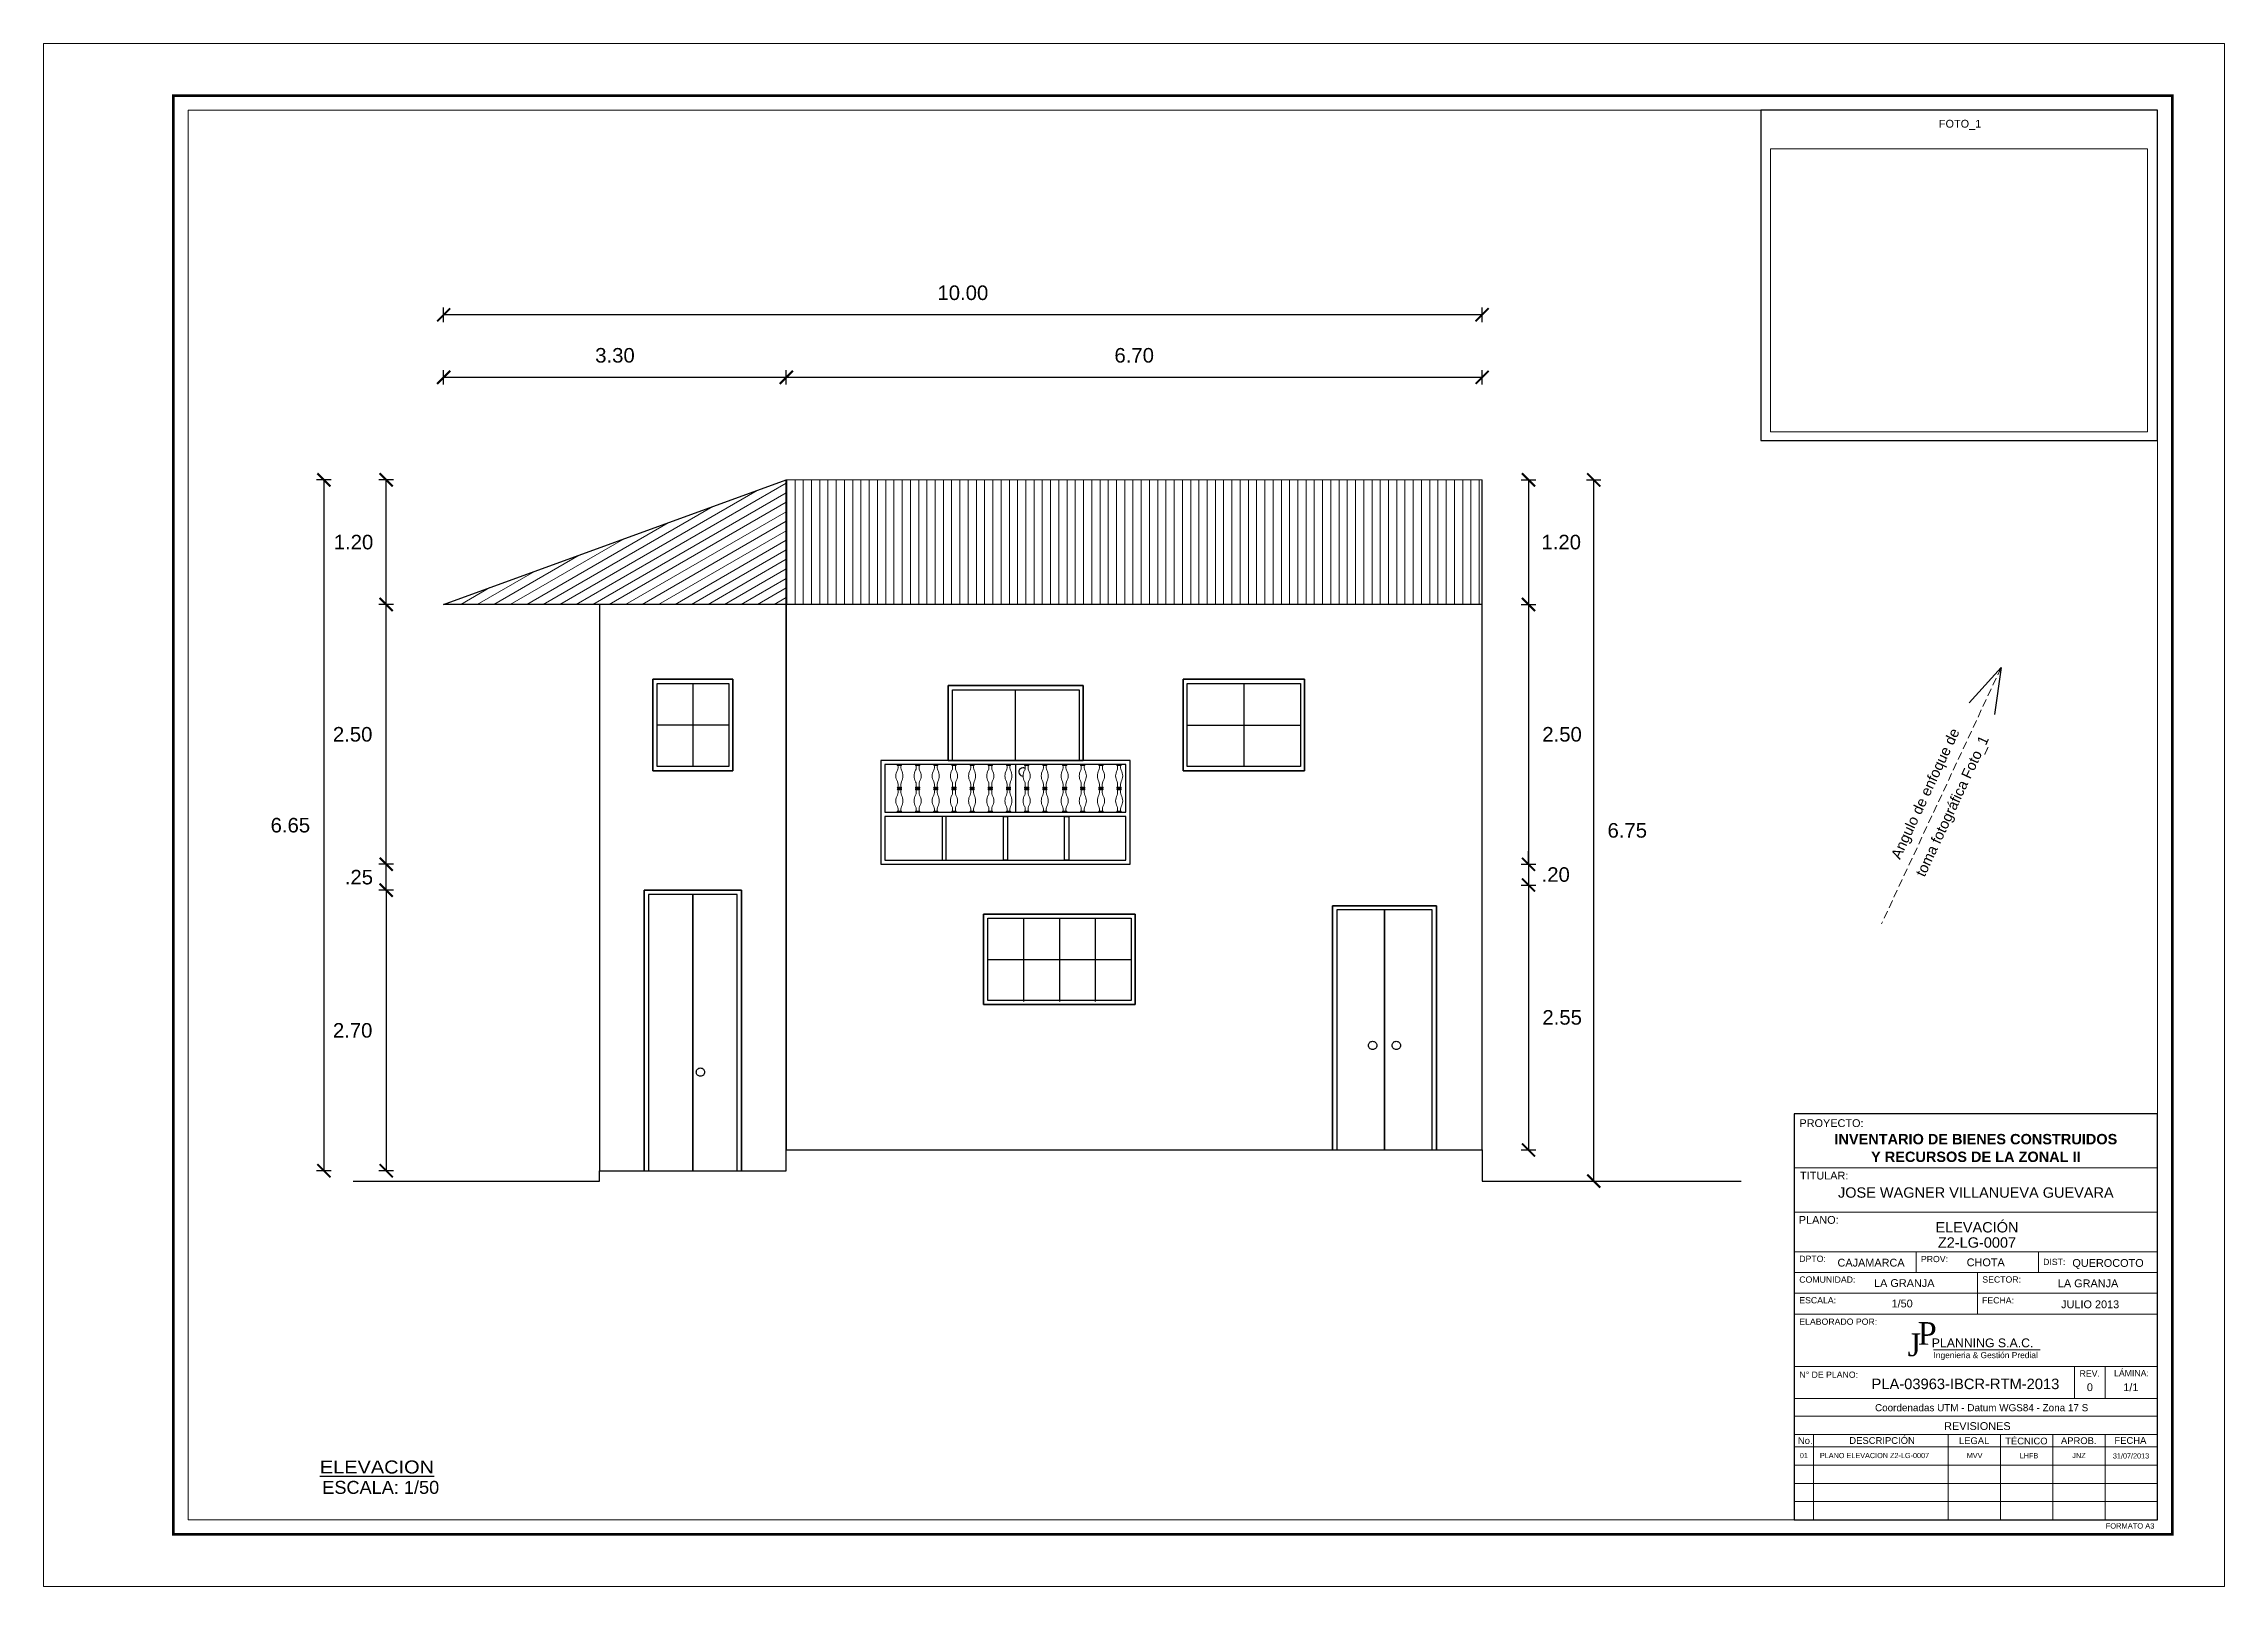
# Paper-space layout 'A3' of a CAD drawing. Header units: millimetres. Extents: x 0 to 420, y 0 to 297.
# The model-space entities are those that its viewports show. They can reach past a viewport. Long polylines and large blocks are cut down to what shows.
import ezdxf
from ezdxf.enums import TextEntityAlignment as Align

# ---------------------------------------------------------------- set-up
doc = ezdxf.new("R2010")
doc.units = ezdxf.units.MM
doc.set_wipeout_variables(frame=1)
doc.header["$PDMODE"] = 34
doc.linetypes.add('HIDDEN', pattern=[0.375, 0.25, -0.125])
for name, color, linetype in [('$TABLA_PP', 7, 'Continuous'), ('A-COTAS', 1, 'Continuous'), ('A-MURO ALTO', 5, 'Continuous'), ('A-PUERTAS', 1, 'Continuous'), ('A-VENTANA', 3, 'Continuous'), ('G-SUBTITULOS', 3, 'Continuous'), ('TITULOS', 5, 'Continuous')]:
    doc.layers.add(name, color=color, linetype=linetype)
for name, color, linetype, lineweight in [('DATOS_TECNICOS', 7, 'Continuous', 0), ('G-Membrete', 7, 'Continuous', 0), ('MEMBRETE', 7, 'Continuous', 0), ('TECHO', 8, 'Continuous', 0)]:
    doc.layers.add(name, color=color, linetype=linetype, lineweight=lineweight)
doc.styles.add('ARIAL', font='arial.ttf')
doc.styles.add('COTA50', font='swisse.ttf', dxfattribs={"width": 1.1})
doc.styles.add('NUM-ARIAL', font='arial.ttf')
doc.styles.add('ROMANS', font='arial.ttf')
doc.styles.get("Standard").update_dxf_attribs({"font": 'arial.ttf'})
doc.styles.add('style1', font='arial.ttf')
doc.styles.add('TITULO-ARIAL', font='', dxfattribs={"width": 1.1, "oblique": 15})
doc.styles.get('TITULO-ARIAL').set_extended_font_data('Arial', bold=True)
doc.dimstyles.new('100E', dxfattribs={"dimscale": 0.07, "dimtxt": 3, "dimasz": 2, "dimexe": 1.25, "dimexo": 2, "dimtad": 2, "dimtih": 1, "dimtoh": 1, "dimzin": 4, "dimdsep": 46, "dimtxsty": 'style1', "dimblk": 'ARCHTICK', "dimcen": 2, "dimclre": 5, "dimclrt": 7, "dimadec": 0, "dimazin": 0, "dimtfac": 1, "dimtmove": 0, "dimatfit": 3, "dimfxl": 1, "dimlwd": -1, "dimlwe": 25, "dimarcsym": 0})
picture_1 = doc.add_image_def('image1.jpg', size_in_pixel=(1024, 768))

psp = doc.layouts.new('A3')

# ---------------------------------------------------------------- texts
at = {"layer": 'G-SUBTITULOS', "color": 7, "style": 'ARIAL'}
psp.add_text('FOTO_1', height=1.5, dxfattribs=at).set_placement((365.02, 281.58), align=Align.MIDDLE_LEFT)
at = {"layer": 'G-SUBTITULOS', "color": 7, "lineweight": 0, "style": 'ROMANS'}
for s, p in [('Angulo de enfoque de', (357.51, 139.81)), ('toma fotográfica Foto_1', (362.25, 136.43))]:
    psp.add_text(s, height=2, rotation=65.0192, dxfattribs=at).set_placement(p)
at = {"layer": 'TITULOS', "color": 7, "lineweight": 0, "style": 'ARIAL'}
psp.add_text('ESCALA: 1/50', height=2.5, dxfattribs=at).set_placement((53.67, 17.81))
at = {"layer": 'TITULOS', "color": 7, "insert": (53.2, 24.23), "char_height": 2.5, "width": 83.8134, "attachment_point": 1, "style": 'COTA50'}
psp.add_mtext('{\\LELEVACION}', dxfattribs=at)

msp = doc.modelspace()

# ---------------------------------------------------------------- blocks, each defined once
blk = doc.blocks.new('A3')
at = {"layer": 'Defpoints', "color": 1, "lineweight": 0}
blk.add_lwpolyline([(0, 297), (420, 297), (420, 0), (0, 0)], close=True, dxfattribs=at)
at = {"layer": 'G-Membrete', "linetype": 'Continuous', "lineweight": 0, "const_width": 0.5}
blk.add_lwpolyline([(25, 287), (410, 287), (410, 10), (25, 10)], close=True, dxfattribs=at)
at = {"layer": 'G-Membrete'}
blk.add_lwpolyline([(27.82, 284.18), (407.13, 284.18), (407.13, 12.82), (27.82, 12.82)], close=True, dxfattribs=at)
blk = doc.blocks.new('_ArchTick')
at = {"color": 0, "linetype": 'ByBlock', "const_width": 0.15}
blk.add_lwpolyline([(-0.5, -0.5), (0.5, 0.5)], dxfattribs=at)
blk = doc.blocks.new('*D15')
at = {"layer": 'A-COTAS', "lineweight": 25, "transparency": 16777216}
for p, q in [((-93.243, 38.836), (-93.383, 38.836)), ((-93.243, 36.136), (-93.383, 36.136))]:
    blk.add_line(p, q, dxfattribs=at)
at = {"layer": 'A-COTAS', "color": 0, "transparency": 16777216}
blk.add_line((-93.313, 38.836), (-93.313, 36.136), dxfattribs=at)
at = {"layer": 'Defpoints', "color": 0, "transparency": 16777216}
for p in [(-92.76, 38.836), (-93.313, 36.136), (-92.76, 36.136)]:
    blk.add_point(p, dxfattribs=at)
at = {"layer": 'A-COTAS', "color": 0, "transparency": 16777216, "xscale": 0.126, "yscale": 0.126, "zscale": 0.126}
for p, rotation in [((-93.313, 38.836), 90), ((-93.313, 36.136), 270)]:
    blk.add_blockref('_ArchTick', p, dxfattribs=dict(at, rotation=rotation))
at = {"layer": 'A-COTAS', "color": 7, "transparency": 16777216, "insert": (-93.636, 37.486), "char_height": 0.14, "attachment_point": 5, "style": 'style1'}
blk.add_mtext('2.70', dxfattribs=at)
blk = doc.blocks.new('*D11')
at = {"layer": 'A-COTAS', "lineweight": 25, "transparency": 16777216}
for p, q in [((-93.243, 39.086), (-93.383, 39.086)), ((-93.243, 38.836), (-93.383, 38.836))]:
    blk.add_line(p, q, dxfattribs=at)
at = {"layer": 'A-COTAS', "color": 0, "transparency": 16777216}
for p, q in [((-93.313, 39.086), (-93.313, 39.212)), ((-93.313, 38.836), (-93.313, 39.086)), ((-93.313, 38.836), (-93.313, 38.71))]:
    blk.add_line(p, q, dxfattribs=at)
at = {"layer": 'Defpoints', "color": 0, "transparency": 16777216}
for p in [(-93.313, 39.086), (-92.76, 39.086), (-92.76, 38.836)]:
    blk.add_point(p, dxfattribs=at)
at = {"layer": 'A-COTAS', "color": 0, "transparency": 16777216, "xscale": 0.126, "yscale": 0.126, "zscale": 0.126}
for p, rotation in [((-93.313, 39.086), 270), ((-93.313, 38.836), 90)]:
    blk.add_blockref('_ArchTick', p, dxfattribs=dict(at, rotation=rotation))
at = {"layer": 'A-COTAS', "color": 7, "transparency": 16777216, "insert": (-93.576, 38.961), "char_height": 0.14, "attachment_point": 5, "style": 'style1'}
blk.add_mtext('.25', dxfattribs=at)
blk = doc.blocks.new('*D12')
at = {"layer": 'A-COTAS', "lineweight": 25, "transparency": 16777216}
for p, q in [((-93.243, 41.586), (-93.383, 41.586)), ((-93.243, 39.086), (-93.383, 39.086))]:
    blk.add_line(p, q, dxfattribs=at)
at = {"layer": 'A-COTAS', "color": 0, "transparency": 16777216}
blk.add_line((-93.313, 39.086), (-93.313, 41.586), dxfattribs=at)
at = {"layer": 'Defpoints', "color": 0, "transparency": 16777216}
for p in [(-93.313, 41.586), (-92.76, 41.586), (-92.76, 39.086)]:
    blk.add_point(p, dxfattribs=at)
at = {"layer": 'A-COTAS', "color": 0, "transparency": 16777216, "xscale": 0.126, "yscale": 0.126, "zscale": 0.126}
for p, rotation in [((-93.313, 41.586), 90), ((-93.313, 39.086), 270)]:
    blk.add_blockref('_ArchTick', p, dxfattribs=dict(at, rotation=rotation))
at = {"layer": 'A-COTAS', "color": 7, "transparency": 16777216, "insert": (-93.636, 40.336), "char_height": 0.14, "attachment_point": 5, "style": 'style1'}
blk.add_mtext('2.50', dxfattribs=at)
blk = doc.blocks.new('*D13')
at = {"layer": 'A-COTAS', "lineweight": 25, "transparency": 16777216}
for p, q in [((-93.243, 42.786), (-93.383, 42.786)), ((-93.243, 41.586), (-93.383, 41.586))]:
    blk.add_line(p, q, dxfattribs=at)
at = {"layer": 'A-COTAS', "color": 0, "transparency": 16777216}
blk.add_line((-93.313, 41.586), (-93.313, 42.786), dxfattribs=at)
at = {"layer": 'Defpoints', "color": 0, "transparency": 16777216}
for p in [(-93.313, 42.786), (-92.755, 42.786), (-92.755, 41.586)]:
    blk.add_point(p, dxfattribs=at)
at = {"layer": 'A-COTAS', "color": 0, "transparency": 16777216, "xscale": 0.126, "yscale": 0.126, "zscale": 0.126}
for p, rotation in [((-93.313, 42.786), 90), ((-93.313, 41.586), 270)]:
    blk.add_blockref('_ArchTick', p, dxfattribs=dict(at, rotation=rotation))
at = {"layer": 'A-COTAS', "color": 7, "transparency": 16777216, "insert": (-93.628, 42.186), "char_height": 0.14, "attachment_point": 5, "style": 'style1'}
blk.add_mtext('1.20', dxfattribs=at)
blk = doc.blocks.new('*D14')
at = {"layer": 'A-COTAS', "lineweight": 25, "transparency": 16777216}
for p, q in [((-81.755, 42.786), (-81.615, 42.786)), ((-81.755, 36.036), (-81.615, 36.036))]:
    blk.add_line(p, q, dxfattribs=at)
at = {"layer": 'A-COTAS', "color": 0, "transparency": 16777216}
blk.add_line((-81.685, 36.036), (-81.685, 42.786), dxfattribs=at)
at = {"layer": 'Defpoints', "color": 0, "transparency": 16777216}
for p in [(-82.435, 42.786), (-81.685, 42.786), (-82.435, 36.036)]:
    blk.add_point(p, dxfattribs=at)
at = {"layer": 'A-COTAS', "color": 0, "transparency": 16777216, "xscale": 0.126, "yscale": 0.126, "zscale": 0.126}
for p, rotation in [((-81.685, 42.786), 90), ((-81.685, 36.036), 270)]:
    blk.add_blockref('_ArchTick', p, dxfattribs=dict(at, rotation=rotation))
at = {"layer": 'A-COTAS', "color": 7, "transparency": 16777216, "insert": (-81.362, 39.411), "char_height": 0.14, "attachment_point": 5, "style": 'style1'}
blk.add_mtext('6.75', dxfattribs=at)
blk = doc.blocks.new('*D16')
at = {"layer": 'A-COTAS', "lineweight": 25, "transparency": 16777216}
for p, q in [((-93.843, 42.786), (-93.983, 42.786)), ((-93.843, 36.136), (-93.983, 36.136))]:
    blk.add_line(p, q, dxfattribs=at)
at = {"layer": 'A-COTAS', "color": 0, "transparency": 16777216}
blk.add_line((-93.913, 42.786), (-93.913, 36.136), dxfattribs=at)
at = {"layer": 'Defpoints', "color": 0, "transparency": 16777216}
for p in [(-93.4, 42.786), (-93.913, 36.136), (-93.4, 36.136)]:
    blk.add_point(p, dxfattribs=at)
at = {"layer": 'A-COTAS', "color": 0, "transparency": 16777216, "xscale": 0.126, "yscale": 0.126, "zscale": 0.126}
for p, rotation in [((-93.913, 42.786), 90), ((-93.913, 36.136), 270)]:
    blk.add_blockref('_ArchTick', p, dxfattribs=dict(at, rotation=rotation))
at = {"layer": 'A-COTAS', "color": 7, "transparency": 16777216, "insert": (-94.236, 39.461), "char_height": 0.14, "attachment_point": 5, "style": 'style1'}
blk.add_mtext('6.65', dxfattribs=at)
blk = doc.blocks.new('*D17')
at = {"layer": 'A-COTAS', "lineweight": 25, "transparency": 16777216}
for p, q in [((-89.46, 43.703), (-89.46, 43.843)), ((-82.76, 43.703), (-82.76, 43.843))]:
    blk.add_line(p, q, dxfattribs=at)
at = {"layer": 'A-COTAS', "color": 0, "transparency": 16777216}
blk.add_line((-89.46, 43.773), (-82.76, 43.773), dxfattribs=at)
at = {"layer": 'Defpoints', "color": 0, "transparency": 16777216}
for p in [(-82.76, 43.773), (-89.46, 42.786), (-82.76, 42.786)]:
    blk.add_point(p, dxfattribs=at)
at = {"layer": 'A-COTAS', "color": 0, "transparency": 16777216, "xscale": 0.126, "yscale": 0.126, "zscale": 0.126, "rotation": 180}
blk.add_blockref('_ArchTick', (-89.46, 43.773), dxfattribs=at)
at = {"layer": 'A-COTAS', "color": 0, "transparency": 16777216, "xscale": 0.126, "yscale": 0.126, "zscale": 0.126}
blk.add_blockref('_ArchTick', (-82.76, 43.773), dxfattribs=at)
at = {"layer": 'A-COTAS', "color": 7, "transparency": 16777216, "insert": (-86.11, 43.984), "char_height": 0.14, "attachment_point": 5, "style": 'style1'}
blk.add_mtext('6.70', dxfattribs=at)
blk = doc.blocks.new('*D18')
at = {"layer": 'A-COTAS', "lineweight": 25, "transparency": 16777216}
for p, q in [((-92.76, 43.703), (-92.76, 43.843)), ((-89.46, 43.703), (-89.46, 43.843))]:
    blk.add_line(p, q, dxfattribs=at)
at = {"layer": 'A-COTAS', "color": 0, "transparency": 16777216}
blk.add_line((-92.76, 43.773), (-89.46, 43.773), dxfattribs=at)
at = {"layer": 'Defpoints', "color": 0, "transparency": 16777216}
for p in [(-89.46, 43.773), (-92.76, 43.291), (-89.46, 43.291)]:
    blk.add_point(p, dxfattribs=at)
at = {"layer": 'A-COTAS', "color": 0, "transparency": 16777216, "xscale": 0.126, "yscale": 0.126, "zscale": 0.126, "rotation": 180}
blk.add_blockref('_ArchTick', (-92.76, 43.773), dxfattribs=at)
at = {"layer": 'A-COTAS', "color": 0, "transparency": 16777216, "xscale": 0.126, "yscale": 0.126, "zscale": 0.126}
blk.add_blockref('_ArchTick', (-89.46, 43.773), dxfattribs=at)
at = {"layer": 'A-COTAS', "color": 7, "transparency": 16777216, "insert": (-91.11, 43.984), "char_height": 0.14, "attachment_point": 5, "style": 'style1'}
blk.add_mtext('3.30', dxfattribs=at)
blk = doc.blocks.new('*D19')
at = {"layer": 'A-COTAS', "lineweight": 25, "transparency": 16777216}
for p, q in [((-82.383, 42.786), (-82.243, 42.786)), ((-82.383, 41.586), (-82.243, 41.586))]:
    blk.add_line(p, q, dxfattribs=at)
at = {"layer": 'A-COTAS', "color": 0, "transparency": 16777216}
blk.add_line((-82.313, 42.786), (-82.313, 41.586), dxfattribs=at)
at = {"layer": 'Defpoints', "color": 0, "transparency": 16777216}
for p in [(-82.796, 42.786), (-82.796, 41.586), (-82.313, 41.586)]:
    blk.add_point(p, dxfattribs=at)
at = {"layer": 'A-COTAS', "color": 0, "transparency": 16777216, "xscale": 0.126, "yscale": 0.126, "zscale": 0.126}
for p, rotation in [((-82.313, 42.786), 90), ((-82.313, 41.586), 270)]:
    blk.add_blockref('_ArchTick', p, dxfattribs=dict(at, rotation=rotation))
at = {"layer": 'A-COTAS', "color": 7, "transparency": 16777216, "insert": (-81.998, 42.186), "char_height": 0.14, "attachment_point": 5, "style": 'style1'}
blk.add_mtext('1.20', dxfattribs=at)
blk = doc.blocks.new('*D20')
at = {"layer": 'A-COTAS', "lineweight": 25, "transparency": 16777216}
for p, q in [((-82.383, 41.586), (-82.243, 41.586)), ((-82.383, 39.086), (-82.243, 39.086))]:
    blk.add_line(p, q, dxfattribs=at)
at = {"layer": 'A-COTAS', "color": 0, "transparency": 16777216}
blk.add_line((-82.313, 41.586), (-82.313, 39.086), dxfattribs=at)
at = {"layer": 'Defpoints', "color": 0, "transparency": 16777216}
for p in [(-82.796, 41.586), (-82.796, 39.086), (-82.313, 39.086)]:
    blk.add_point(p, dxfattribs=at)
at = {"layer": 'A-COTAS', "color": 0, "transparency": 16777216, "xscale": 0.126, "yscale": 0.126, "zscale": 0.126}
for p, rotation in [((-82.313, 41.586), 90), ((-82.313, 39.086), 270)]:
    blk.add_blockref('_ArchTick', p, dxfattribs=dict(at, rotation=rotation))
at = {"layer": 'A-COTAS', "color": 7, "transparency": 16777216, "insert": (-81.99, 40.336), "char_height": 0.14, "attachment_point": 5, "style": 'style1'}
blk.add_mtext('2.50', dxfattribs=at)
blk = doc.blocks.new('*D21')
at = {"layer": 'A-COTAS', "lineweight": 25, "transparency": 16777216}
for p, q in [((-82.383, 39.086), (-82.243, 39.086)), ((-82.383, 38.886), (-82.243, 38.886))]:
    blk.add_line(p, q, dxfattribs=at)
at = {"layer": 'A-COTAS', "color": 0, "transparency": 16777216}
for p, q in [((-82.313, 39.086), (-82.313, 39.212)), ((-82.313, 39.086), (-82.313, 38.886)), ((-82.313, 38.886), (-82.313, 38.76))]:
    blk.add_line(p, q, dxfattribs=at)
at = {"layer": 'Defpoints', "color": 0, "transparency": 16777216}
for p in [(-82.796, 39.086), (-82.796, 38.886), (-82.313, 38.886)]:
    blk.add_point(p, dxfattribs=at)
at = {"layer": 'A-COTAS', "color": 0, "transparency": 16777216, "xscale": 0.126, "yscale": 0.126, "zscale": 0.126}
for p, rotation in [((-82.313, 39.086), 270), ((-82.313, 38.886), 90)]:
    blk.add_blockref('_ArchTick', p, dxfattribs=dict(at, rotation=rotation))
at = {"layer": 'A-COTAS', "color": 7, "transparency": 16777216, "insert": (-82.051, 38.986), "char_height": 0.14, "attachment_point": 5, "style": 'style1'}
blk.add_mtext('.20', dxfattribs=at)
blk = doc.blocks.new('*D22')
at = {"layer": 'A-COTAS', "lineweight": 25, "transparency": 16777216}
for p, q in [((-82.383, 38.886), (-82.243, 38.886)), ((-82.383, 36.336), (-82.243, 36.336))]:
    blk.add_line(p, q, dxfattribs=at)
at = {"layer": 'A-COTAS', "color": 0, "transparency": 16777216}
blk.add_line((-82.313, 38.886), (-82.313, 36.336), dxfattribs=at)
at = {"layer": 'Defpoints', "color": 0, "transparency": 16777216}
for p in [(-82.796, 38.886), (-82.796, 36.336), (-82.313, 36.336)]:
    blk.add_point(p, dxfattribs=at)
at = {"layer": 'A-COTAS', "color": 0, "transparency": 16777216, "xscale": 0.126, "yscale": 0.126, "zscale": 0.126}
for p, rotation in [((-82.313, 38.886), 90), ((-82.313, 36.336), 270)]:
    blk.add_blockref('_ArchTick', p, dxfattribs=dict(at, rotation=rotation))
at = {"layer": 'A-COTAS', "color": 7, "transparency": 16777216, "insert": (-81.989, 37.611), "char_height": 0.14, "attachment_point": 5, "style": 'style1'}
blk.add_mtext('2.55', dxfattribs=at)
blk = doc.blocks.new('*D23')
at = {"layer": 'A-COTAS', "lineweight": 25, "transparency": 16777216}
for p, q in [((-92.76, 44.305), (-92.76, 44.445)), ((-82.76, 44.305), (-82.76, 44.445))]:
    blk.add_line(p, q, dxfattribs=at)
at = {"layer": 'A-COTAS', "color": 0, "transparency": 16777216}
blk.add_line((-82.76, 44.375), (-92.76, 44.375), dxfattribs=at)
at = {"layer": 'Defpoints', "color": 0, "transparency": 16777216}
for p in [(-92.76, 44.375), (-92.76, 43.575), (-82.76, 43.575)]:
    blk.add_point(p, dxfattribs=at)
at = {"layer": 'A-COTAS', "color": 0, "transparency": 16777216, "xscale": 0.126, "yscale": 0.126, "zscale": 0.126, "rotation": 180}
blk.add_blockref('_ArchTick', (-92.76, 44.375), dxfattribs=at)
at = {"layer": 'A-COTAS', "color": 0, "transparency": 16777216, "xscale": 0.126, "yscale": 0.126, "zscale": 0.126}
blk.add_blockref('_ArchTick', (-82.76, 44.375), dxfattribs=at)
at = {"layer": 'A-COTAS', "color": 7, "transparency": 16777216, "insert": (-87.76, 44.586), "char_height": 0.14, "attachment_point": 5, "style": 'style1'}
blk.add_mtext('10.00', dxfattribs=at)

# ---------------------------------------------------------------- dimensions: what is measured, and where the dimension line sits
at = {"layer": 'A-COTAS'}
for p1, p2, distance, picture, middle in [((-82.76, 43.575), (-92.76, 43.575), -0.8, '*D23', (-87.76, 44.586)), ((-92.76, 43.291), (-89.46, 43.291), 0.482, '*D18', (-91.11, 43.984)), ((-89.46, 42.786), (-82.76, 42.786), 0.987, '*D17', (-86.11, 43.984)), ((-93.4, 42.786), (-93.4, 36.136), -0.512, '*D16', (-94.236, 39.461)), ((-92.755, 41.586), (-92.755, 42.786), 0.558, '*D13', (-93.628, 42.186)), ((-82.796, 42.786), (-82.796, 41.586), 0.483, '*D19', (-81.998, 42.186)), ((-82.435, 36.036), (-82.435, 42.786), -0.75, '*D14', (-81.362, 39.411)), ((-92.76, 39.086), (-92.76, 41.586), 0.553, '*D12', (-93.636, 40.336)), ((-92.76, 38.836), (-92.76, 36.136), -0.553, '*D15', (-93.636, 37.486))]:
    dim = msp.add_aligned_dim(p1=p1, p2=p2, distance=distance, dimstyle='100E', override={"dimtxt": 2, "dimasz": 1.8, "dimexe": 1, "dimexo": 1, "dimgap": 2, "dimclre": 256, "dimfxlon": 1}, dxfattribs=at)
    dim.commit()
    dim.dimension.update_dxf_attribs({"geometry": picture, "text_midpoint": middle})
for base, p1, p2, picture, middle in [((-82.313, 39.086), (-82.796, 41.586), (-82.796, 39.086), '*D20', (-81.99, 40.336)), ((-82.313, 36.336), (-82.796, 38.886), (-82.796, 36.336), '*D22', (-81.989, 37.611))]:
    dim = msp.add_linear_dim(base=base, p1=p1, p2=p2, angle=90, dimstyle='100E', override={"dimtxt": 2, "dimasz": 1.8, "dimexe": 1, "dimexo": 1, "dimgap": 2, "dimclre": 256, "dimfxlon": 1}, dxfattribs=at)
    dim.commit()
    dim.dimension.update_dxf_attribs({"geometry": picture, "text_midpoint": middle})
for base, p1, p2, picture, middle, dimtype in [((-93.313, 39.086), (-92.76, 38.836), (-92.76, 39.086), '*D11', (-93.313, 38.961), 161), ((-82.313, 38.886), (-82.796, 39.086), (-82.796, 38.886), '*D21', (-82.313, 38.986), 160)]:
    dim = msp.add_linear_dim(base=base, p1=p1, p2=p2, angle=90, dimstyle='100E', override={"dimtxt": 2, "dimasz": 1.8, "dimexe": 1, "dimexo": 1, "dimgap": 2, "dimclre": 256, "dimfxlon": 1}, dxfattribs=at)
    dim.commit()
    dim.dimension.update_dxf_attribs({"geometry": picture, "text_midpoint": middle, "dimtype": dimtype})

# ---------------------------------------------------------------- hatches: boundary and pattern name
at = {"layer": 'TECHO'}
h = msp.add_hatch(dxfattribs=at)
h.set_pattern_fill('ANSI31,_O', color=8, scale=0.025, angle=345)
h.set_pattern_definition([(30, (0, 0), (-0.0396875, 0.068740766), [])])
h.paths.add_polyline_path([(-89.46, 42.786), (-92.76, 41.586), (-91.26, 41.586), (-89.46, 41.586)])
h = msp.add_hatch(dxfattribs=at)
h.set_pattern_fill('ANSI31,_O', color=8, scale=0.025, angle=45)
h.set_pattern_definition([(90, (0, 0), (-0.079375, 1e-17), [])])
h.paths.add_polyline_path([(-89.46, 42.786), (-89.46, 41.586), (-82.76, 41.586), (-82.76, 42.786)])

# ---------------------------------------------------------------- linework, layer by layer
for points in [[(-92.76, 41.586), (-89.46, 42.786)], [(-82.76, 41.586), (-82.76, 42.786)], [(-91.26, 41.586), (-92.76, 41.586)]]:
    msp.add_lwpolyline(points)
for points in [[(-89.892, 38.836), (-90.828, 38.836), (-90.828, 36.136), (-89.892, 36.136)], [(-86.1, 38.606), (-87.56, 38.606), (-87.56, 37.736), (-86.1, 37.736)], [(-87.56, 37.736), (-87.56, 38.606), (-86.1, 38.606), (-86.1, 37.736)]]:
    msp.add_lwpolyline(points, close=True)
at = {"layer": 'A-COTAS'}
msp.add_lwpolyline([(-93.631, 36.036), (-91.26, 36.036), (-91.26, 36.136), (-89.46, 36.136), (-89.46, 36.336), (-82.76, 36.336), (-82.76, 36.036), (-80.266, 36.036)], dxfattribs=at)
for centre in [(-83.814, 37.342), (-83.586, 37.342)]:
    msp.add_circle(centre, 0.04, dxfattribs=at)
at = {"layer": 'A-MURO ALTO'}
for points in [[(-89.46, 41.586), (-91.26, 41.586), (-91.26, 36.136), (-90.828, 36.136), (-90.828, 38.836), (-89.892, 38.836), (-89.892, 36.136), (-89.46, 36.136)], [(-82.76, 41.586), (-89.46, 41.586), (-89.46, 36.336), (-84.2, 36.336), (-84.2, 38.686), (-83.2, 38.686), (-83.2, 36.336), (-82.76, 36.336)]]:
    msp.add_lwpolyline(points, close=True, dxfattribs=at)
at = {"layer": 'A-PUERTAS', "lineweight": 0}
for p, q in [((-88.386, 40.035), (-88.355, 40.035)), ((-88.355, 40.035), (-88.386, 40.035)), ((-88.211, 40.035), (-88.18, 40.035)), ((-88.18, 40.035), (-88.211, 40.035)), ((-88.036, 40.035), (-88.005, 40.035)), ((-88.005, 40.035), (-88.036, 40.035)), ((-87.861, 40.035), (-87.83, 40.035)), ((-87.83, 40.035), (-87.861, 40.035)), ((-87.686, 40.035), (-87.655, 40.035)), ((-87.655, 40.035), (-87.686, 40.035)), ((-87.511, 40.035), (-87.48, 40.035)), ((-87.48, 40.035), (-87.511, 40.035)), ((-87.336, 40.035), (-87.305, 40.035)), ((-87.305, 40.035), (-87.336, 40.035)), ((-87.161, 40.035), (-87.13, 40.035)), ((-87.13, 40.035), (-87.161, 40.035)), ((-86.986, 40.035), (-86.955, 40.035)), ((-86.955, 40.035), (-86.986, 40.035)), ((-86.796, 40.035), (-86.765, 40.035)), ((-86.765, 40.035), (-86.796, 40.035)), ((-86.621, 40.035), (-86.59, 40.035)), ((-86.59, 40.035), (-86.621, 40.035)), ((-86.446, 40.035), (-86.415, 40.035)), ((-86.415, 40.035), (-86.446, 40.035)), ((-86.271, 40.035), (-86.24, 40.035)), ((-86.24, 40.035), (-86.271, 40.035)), ((-88.355, 39.829), (-88.386, 39.829)), ((-88.355, 39.829), (-88.386, 39.829)), ((-88.386, 39.819), (-88.355, 39.819)), ((-88.355, 39.819), (-88.386, 39.819)), ((-88.386, 39.819), (-88.355, 39.819)), ((-88.355, 39.819), (-88.386, 39.819)), ((-88.386, 39.813), (-88.355, 39.813)), ((-88.355, 39.813), (-88.386, 39.813)), ((-88.386, 39.813), (-88.355, 39.813)), ((-88.355, 39.813), (-88.386, 39.813)), ((-88.355, 39.803), (-88.386, 39.803)), ((-88.355, 39.803), (-88.386, 39.803)), ((-88.18, 39.829), (-88.211, 39.829)), ((-88.18, 39.829), (-88.211, 39.829)), ((-88.211, 39.819), (-88.18, 39.819)), ((-88.18, 39.819), (-88.211, 39.819)), ((-88.211, 39.819), (-88.18, 39.819)), ((-88.18, 39.819), (-88.211, 39.819)), ((-88.211, 39.813), (-88.18, 39.813)), ((-88.18, 39.813), (-88.211, 39.813)), ((-88.211, 39.813), (-88.18, 39.813)), ((-88.18, 39.813), (-88.211, 39.813)), ((-88.18, 39.803), (-88.211, 39.803)), ((-88.18, 39.803), (-88.211, 39.803)), ((-88.005, 39.829), (-88.036, 39.829)), ((-88.005, 39.829), (-88.036, 39.829)), ((-88.036, 39.819), (-88.005, 39.819)), ((-88.005, 39.819), (-88.036, 39.819)), ((-88.036, 39.819), (-88.005, 39.819)), ((-88.005, 39.819), (-88.036, 39.819)), ((-88.036, 39.813), (-88.005, 39.813)), ((-88.005, 39.813), (-88.036, 39.813)), ((-88.036, 39.813), (-88.005, 39.813)), ((-88.005, 39.813), (-88.036, 39.813)), ((-88.005, 39.803), (-88.036, 39.803)), ((-88.005, 39.803), (-88.036, 39.803)), ((-87.83, 39.829), (-87.861, 39.829)), ((-87.83, 39.829), (-87.861, 39.829)), ((-87.861, 39.819), (-87.83, 39.819)), ((-87.83, 39.819), (-87.861, 39.819)), ((-87.861, 39.819), (-87.83, 39.819)), ((-87.83, 39.819), (-87.861, 39.819)), ((-87.861, 39.813), (-87.83, 39.813)), ((-87.83, 39.813), (-87.861, 39.813)), ((-87.861, 39.813), (-87.83, 39.813)), ((-87.83, 39.813), (-87.861, 39.813)), ((-87.83, 39.803), (-87.861, 39.803)), ((-87.83, 39.803), (-87.861, 39.803)), ((-87.655, 39.829), (-87.686, 39.829)), ((-87.655, 39.829), (-87.686, 39.829)), ((-87.686, 39.819), (-87.655, 39.819)), ((-87.655, 39.819), (-87.686, 39.819)), ((-87.686, 39.819), (-87.655, 39.819)), ((-87.655, 39.819), (-87.686, 39.819)), ((-87.686, 39.813), (-87.655, 39.813)), ((-87.655, 39.813), (-87.686, 39.813)), ((-87.686, 39.813), (-87.655, 39.813)), ((-87.655, 39.813), (-87.686, 39.813)), ((-87.655, 39.803), (-87.686, 39.803)), ((-87.655, 39.803), (-87.686, 39.803)), ((-87.48, 39.829), (-87.511, 39.829)), ((-87.48, 39.829), (-87.511, 39.829)), ((-87.511, 39.819), (-87.48, 39.819)), ((-87.48, 39.819), (-87.511, 39.819)), ((-87.511, 39.819), (-87.48, 39.819)), ((-87.48, 39.819), (-87.511, 39.819)), ((-87.511, 39.813), (-87.48, 39.813)), ((-87.48, 39.813), (-87.511, 39.813)), ((-87.511, 39.813), (-87.48, 39.813)), ((-87.48, 39.813), (-87.511, 39.813)), ((-87.48, 39.803), (-87.511, 39.803)), ((-87.48, 39.803), (-87.511, 39.803)), ((-87.305, 39.829), (-87.336, 39.829)), ((-87.305, 39.829), (-87.336, 39.829)), ((-87.336, 39.819), (-87.305, 39.819)), ((-87.305, 39.819), (-87.336, 39.819)), ((-87.336, 39.819), (-87.305, 39.819)), ((-87.305, 39.819), (-87.336, 39.819)), ((-87.336, 39.813), (-87.305, 39.813)), ((-87.305, 39.813), (-87.336, 39.813)), ((-87.336, 39.813), (-87.305, 39.813)), ((-87.305, 39.813), (-87.336, 39.813)), ((-87.305, 39.803), (-87.336, 39.803)), ((-87.305, 39.803), (-87.336, 39.803)), ((-87.13, 39.829), (-87.161, 39.829)), ((-87.13, 39.829), (-87.161, 39.829)), ((-87.161, 39.819), (-87.13, 39.819)), ((-87.13, 39.819), (-87.161, 39.819)), ((-87.161, 39.819), (-87.13, 39.819)), ((-87.13, 39.819), (-87.161, 39.819)), ((-87.161, 39.813), (-87.13, 39.813)), ((-87.13, 39.813), (-87.161, 39.813)), ((-87.161, 39.813), (-87.13, 39.813)), ((-87.13, 39.813), (-87.161, 39.813)), ((-87.13, 39.803), (-87.161, 39.803)), ((-87.13, 39.803), (-87.161, 39.803)), ((-86.955, 39.829), (-86.986, 39.829)), ((-86.955, 39.829), (-86.986, 39.829)), ((-86.986, 39.819), (-86.955, 39.819)), ((-86.955, 39.819), (-86.986, 39.819)), ((-86.986, 39.819), (-86.955, 39.819)), ((-86.955, 39.819), (-86.986, 39.819)), ((-86.986, 39.813), (-86.955, 39.813)), ((-86.955, 39.813), (-86.986, 39.813)), ((-86.986, 39.813), (-86.955, 39.813)), ((-86.955, 39.813), (-86.986, 39.813)), ((-86.955, 39.803), (-86.986, 39.803)), ((-86.955, 39.803), (-86.986, 39.803)), ((-86.765, 39.829), (-86.796, 39.829)), ((-86.765, 39.829), (-86.796, 39.829)), ((-86.796, 39.819), (-86.765, 39.819)), ((-86.765, 39.819), (-86.796, 39.819)), ((-86.796, 39.819), (-86.765, 39.819)), ((-86.765, 39.819), (-86.796, 39.819)), ((-86.796, 39.813), (-86.765, 39.813)), ((-86.765, 39.813), (-86.796, 39.813)), ((-86.796, 39.813), (-86.765, 39.813)), ((-86.765, 39.813), (-86.796, 39.813)), ((-86.765, 39.803), (-86.796, 39.803)), ((-86.765, 39.803), (-86.796, 39.803)), ((-86.59, 39.829), (-86.621, 39.829)), ((-86.59, 39.829), (-86.621, 39.829)), ((-86.621, 39.819), (-86.59, 39.819)), ((-86.59, 39.819), (-86.621, 39.819)), ((-86.621, 39.819), (-86.59, 39.819)), ((-86.59, 39.819), (-86.621, 39.819)), ((-86.621, 39.813), (-86.59, 39.813)), ((-86.59, 39.813), (-86.621, 39.813)), ((-86.621, 39.813), (-86.59, 39.813)), ((-86.59, 39.813), (-86.621, 39.813)), ((-86.59, 39.803), (-86.621, 39.803)), ((-86.59, 39.803), (-86.621, 39.803)), ((-86.415, 39.829), (-86.446, 39.829)), ((-86.415, 39.829), (-86.446, 39.829)), ((-86.446, 39.819), (-86.415, 39.819)), ((-86.415, 39.819), (-86.446, 39.819)), ((-86.446, 39.819), (-86.415, 39.819)), ((-86.415, 39.819), (-86.446, 39.819)), ((-86.446, 39.813), (-86.415, 39.813)), ((-86.415, 39.813), (-86.446, 39.813)), ((-86.446, 39.813), (-86.415, 39.813)), ((-86.415, 39.813), (-86.446, 39.813)), ((-86.415, 39.803), (-86.446, 39.803)), ((-86.415, 39.803), (-86.446, 39.803)), ((-86.24, 39.829), (-86.271, 39.829)), ((-86.24, 39.829), (-86.271, 39.829)), ((-86.271, 39.819), (-86.24, 39.819)), ((-86.24, 39.819), (-86.271, 39.819)), ((-86.271, 39.819), (-86.24, 39.819)), ((-86.24, 39.819), (-86.271, 39.819)), ((-86.271, 39.813), (-86.24, 39.813)), ((-86.24, 39.813), (-86.271, 39.813)), ((-86.271, 39.813), (-86.24, 39.813)), ((-86.24, 39.813), (-86.271, 39.813)), ((-86.24, 39.803), (-86.271, 39.803)), ((-86.24, 39.803), (-86.271, 39.803)), ((-88.386, 39.597), (-88.355, 39.597)), ((-88.355, 39.597), (-88.386, 39.597)), ((-88.211, 39.597), (-88.18, 39.597)), ((-88.18, 39.597), (-88.211, 39.597)), ((-88.036, 39.597), (-88.005, 39.597)), ((-88.005, 39.597), (-88.036, 39.597)), ((-87.861, 39.597), (-87.83, 39.597)), ((-87.83, 39.597), (-87.861, 39.597)), ((-87.686, 39.597), (-87.655, 39.597)), ((-87.655, 39.597), (-87.686, 39.597)), ((-87.511, 39.597), (-87.48, 39.597)), ((-87.48, 39.597), (-87.511, 39.597)), ((-87.336, 39.597), (-87.305, 39.597)), ((-87.305, 39.597), (-87.336, 39.597)), ((-87.161, 39.597), (-87.13, 39.597)), ((-87.13, 39.597), (-87.161, 39.597)), ((-86.986, 39.597), (-86.955, 39.597)), ((-86.955, 39.597), (-86.986, 39.597)), ((-86.796, 39.597), (-86.765, 39.597)), ((-86.765, 39.597), (-86.796, 39.597)), ((-86.621, 39.597), (-86.59, 39.597)), ((-86.59, 39.597), (-86.621, 39.597)), ((-86.446, 39.597), (-86.415, 39.597)), ((-86.415, 39.597), (-86.446, 39.597)), ((-86.271, 39.597), (-86.24, 39.597)), ((-86.24, 39.597), (-86.271, 39.597))]:
    msp.add_line(p, q, dxfattribs=at)
at = {"layer": 'A-PUERTAS'}
for points in [[(-86.6, 40.806), (-87.9, 40.806), (-87.9, 40.086), (-86.6, 40.086)], [(-86.6, 40.086), (-87.9, 40.086), (-87.9, 40.806), (-86.6, 40.806)], [(-86.64, 40.086), (-87.86, 40.086), (-87.86, 40.766), (-86.64, 40.766)], [(-86.15, 40.086), (-88.55, 40.086), (-88.55, 39.086), (-86.15, 39.086)], [(-86.19, 39.586), (-86.19, 40.046), (-88.51, 40.046), (-88.51, 39.586)], [(-88.51, 39.546), (-88.51, 39.126), (-86.19, 39.126), (-86.19, 39.546)], [(-87.96, 39.126), (-87.92, 39.126), (-87.92, 39.546), (-87.96, 39.546)], [(-87.33, 39.126), (-87.37, 39.126), (-87.37, 39.546), (-87.33, 39.546)], [(-86.74, 39.126), (-86.78, 39.126), (-86.78, 39.546), (-86.74, 39.546)], [(-89.892, 38.836), (-90.828, 38.836), (-90.828, 36.136), (-89.892, 36.136)], [(-89.932, 38.796), (-90.788, 38.796), (-90.788, 36.136), (-89.932, 36.136)], [(-90.36, 38.796), (-90.788, 38.796), (-90.788, 36.136), (-90.36, 36.136)], [(-89.932, 38.796), (-90.36, 38.796), (-90.36, 36.136), (-89.932, 36.136)], [(-83.2, 38.686), (-84.2, 38.686), (-84.2, 36.336), (-83.2, 36.336)], [(-83.24, 38.646), (-84.16, 38.646), (-84.16, 36.336), (-83.24, 36.336)], [(-83.7, 38.646), (-84.16, 38.646), (-84.16, 36.336), (-83.7, 36.336)], [(-83.24, 38.646), (-83.7, 38.646), (-83.7, 36.336), (-83.24, 36.336)]]:
    msp.add_lwpolyline(points, close=True, dxfattribs=at)
for points in [[(-87.253, 40.086), (-87.253, 40.766)], [(-87.253, 40.046), (-87.253, 39.586)]]:
    msp.add_lwpolyline(points, dxfattribs=at)
at = {"layer": 'A-PUERTAS', "lineweight": 0}
for points in [[(-88.355, 40.046), (-88.386, 40.046, 1), (-88.386, 40.035), (-88.355, 40.035, 1)], [(-88.18, 40.046), (-88.211, 40.046, 1), (-88.211, 40.035), (-88.18, 40.035, 1)], [(-88.005, 40.046), (-88.036, 40.046, 1), (-88.036, 40.035), (-88.005, 40.035, 1)], [(-87.83, 40.046), (-87.861, 40.046, 1), (-87.861, 40.035), (-87.83, 40.035, 1)], [(-87.655, 40.046), (-87.686, 40.046, 1), (-87.686, 40.035), (-87.655, 40.035, 1)], [(-87.48, 40.046), (-87.511, 40.046, 1), (-87.511, 40.035), (-87.48, 40.035, 1)], [(-87.305, 40.046), (-87.336, 40.046, 1), (-87.336, 40.035), (-87.305, 40.035, 1)], [(-87.13, 40.046), (-87.161, 40.046, 1), (-87.161, 40.035), (-87.13, 40.035, 1)], [(-86.955, 40.046), (-86.986, 40.046, 1), (-86.986, 40.035), (-86.955, 40.035, 1)], [(-86.765, 40.046), (-86.796, 40.046, 1), (-86.796, 40.035), (-86.765, 40.035, 1)], [(-86.59, 40.046), (-86.621, 40.046, 1), (-86.621, 40.035), (-86.59, 40.035, 1)], [(-86.415, 40.046), (-86.446, 40.046, 1), (-86.446, 40.035), (-86.415, 40.035, 1)], [(-86.24, 40.046), (-86.271, 40.046, 1), (-86.271, 40.035), (-86.24, 40.035, 1)], [(-88.355, 39.597), (-88.386, 39.597, 1), (-88.386, 39.586), (-88.355, 39.586, 1)], [(-88.18, 39.597), (-88.211, 39.597, 1), (-88.211, 39.586), (-88.18, 39.586, 1)], [(-88.005, 39.597), (-88.036, 39.597, 1), (-88.036, 39.586), (-88.005, 39.586, 1)], [(-87.83, 39.597), (-87.861, 39.597, 1), (-87.861, 39.586), (-87.83, 39.586, 1)], [(-87.655, 39.597), (-87.686, 39.597, 1), (-87.686, 39.586), (-87.655, 39.586, 1)], [(-87.48, 39.597), (-87.511, 39.597, 1), (-87.511, 39.586), (-87.48, 39.586, 1)], [(-87.305, 39.597), (-87.336, 39.597, 1), (-87.336, 39.586), (-87.305, 39.586, 1)], [(-87.13, 39.597), (-87.161, 39.597, 1), (-87.161, 39.586), (-87.13, 39.586, 1)], [(-86.955, 39.597), (-86.986, 39.597, 1), (-86.986, 39.586), (-86.955, 39.586, 1)], [(-86.765, 39.597), (-86.796, 39.597, 1), (-86.796, 39.586), (-86.765, 39.586, 1)], [(-86.59, 39.597), (-86.621, 39.597, 1), (-86.621, 39.586), (-86.59, 39.586, 1)], [(-86.415, 39.597), (-86.446, 39.597, 1), (-86.446, 39.586), (-86.415, 39.586, 1)], [(-86.24, 39.597), (-86.271, 39.597, 1), (-86.271, 39.586), (-86.24, 39.586, 1)]]:
    msp.add_lwpolyline(points, format="xyb", close=True, dxfattribs=at)
for points in [[(-88.355, 39.819), (-88.386, 39.819), (-88.386, 39.813), (-88.355, 39.813)], [(-88.18, 39.819), (-88.211, 39.819), (-88.211, 39.813), (-88.18, 39.813)], [(-88.005, 39.819), (-88.036, 39.819), (-88.036, 39.813), (-88.005, 39.813)], [(-87.83, 39.819), (-87.861, 39.819), (-87.861, 39.813), (-87.83, 39.813)], [(-87.655, 39.819), (-87.686, 39.819), (-87.686, 39.813), (-87.655, 39.813)], [(-87.48, 39.819), (-87.511, 39.819), (-87.511, 39.813), (-87.48, 39.813)], [(-87.305, 39.819), (-87.336, 39.819), (-87.336, 39.813), (-87.305, 39.813)], [(-87.13, 39.819), (-87.161, 39.819), (-87.161, 39.813), (-87.13, 39.813)], [(-86.955, 39.819), (-86.986, 39.819), (-86.986, 39.813), (-86.955, 39.813)], [(-86.765, 39.819), (-86.796, 39.819), (-86.796, 39.813), (-86.765, 39.813)], [(-86.59, 39.819), (-86.621, 39.819), (-86.621, 39.813), (-86.59, 39.813)], [(-86.415, 39.819), (-86.446, 39.819), (-86.446, 39.813), (-86.415, 39.813)], [(-86.24, 39.819), (-86.271, 39.819), (-86.271, 39.813), (-86.24, 39.813)]]:
    msp.add_lwpolyline(points, close=True, dxfattribs=at)
for centre, radius, start, end in [((-88.296, 39.936), 0.109, 149.7217, 210.2783), ((-88.454, 40.018), 0.0699, 337.1687, 14.2516), ((-88.287, 40.018), 0.0701, 165.7998, 202.7799), ((-88.446, 39.936), 0.109, 329.7217, 30.2783), ((-88.121, 39.936), 0.109, 149.7217, 210.2783), ((-88.279, 40.018), 0.0699, 337.1687, 14.2516), ((-88.112, 40.018), 0.0701, 165.7998, 202.7799), ((-88.271, 39.936), 0.109, 329.7217, 30.2783), ((-87.946, 39.936), 0.109, 149.7217, 210.2783), ((-88.104, 40.018), 0.0699, 337.1687, 14.2516), ((-87.937, 40.018), 0.0701, 165.7998, 202.7799), ((-88.096, 39.936), 0.109, 329.7217, 30.2783), ((-87.771, 39.936), 0.109, 149.7217, 210.2783), ((-87.929, 40.018), 0.0699, 337.1687, 14.2516), ((-87.762, 40.018), 0.0701, 165.7998, 202.7799), ((-87.921, 39.936), 0.109, 329.7217, 30.2783), ((-87.596, 39.936), 0.109, 149.7217, 210.2783), ((-87.754, 40.018), 0.0699, 337.1687, 14.2516), ((-87.587, 40.018), 0.0701, 165.7998, 202.7799), ((-87.746, 39.936), 0.109, 329.7217, 30.2783), ((-87.421, 39.936), 0.109, 149.7217, 210.2783), ((-87.579, 40.018), 0.0699, 337.1687, 14.2516), ((-87.412, 40.018), 0.0701, 165.7998, 202.7799), ((-87.571, 39.936), 0.109, 329.7217, 30.2783), ((-87.246, 39.936), 0.109, 149.7217, 210.2783), ((-87.404, 40.018), 0.0699, 337.1687, 14.2516), ((-87.237, 40.018), 0.0701, 165.7998, 202.7799), ((-87.396, 39.936), 0.109, 329.7217, 30.2783), ((-87.071, 39.936), 0.109, 149.7217, 210.2783), ((-87.229, 40.018), 0.0699, 337.1687, 14.2516), ((-87.062, 40.018), 0.0701, 165.7998, 202.7799), ((-87.221, 39.936), 0.109, 329.7217, 30.2783), ((-86.896, 39.936), 0.109, 149.7217, 210.2783), ((-87.054, 40.018), 0.0699, 337.1687, 14.2516), ((-86.887, 40.018), 0.0701, 165.7998, 202.7799), ((-87.046, 39.936), 0.109, 329.7217, 30.2783), ((-86.705, 39.936), 0.109, 149.7217, 210.2783), ((-86.864, 40.018), 0.0699, 337.1687, 14.2516), ((-86.697, 40.018), 0.0701, 165.7998, 202.7799), ((-86.855, 39.936), 0.109, 329.7217, 30.2783), ((-86.53, 39.936), 0.109, 149.7217, 210.2783), ((-86.689, 40.018), 0.0699, 337.1687, 14.2516), ((-86.522, 40.018), 0.0701, 165.7998, 202.7799), ((-86.68, 39.936), 0.109, 329.7217, 30.2783), ((-86.355, 39.936), 0.109, 149.7217, 210.2783), ((-86.514, 40.018), 0.0699, 337.1687, 14.2516), ((-86.347, 40.018), 0.0701, 165.7998, 202.7799), ((-86.505, 39.936), 0.109, 329.7217, 30.2783), ((-86.18, 39.936), 0.109, 149.7217, 210.2783), ((-86.339, 40.018), 0.0699, 337.1687, 14.2516), ((-86.172, 40.018), 0.0701, 165.7998, 202.7799), ((-86.33, 39.936), 0.109, 329.7217, 30.2783), ((-88.296, 39.696), 0.109, 149.7217, 210.2783), ((-88.386, 39.824), 0.00529, 90, 270), ((-88.386, 39.824), 0.00529, 90, 270), ((-88.386, 39.808), 0.00529, 90, 270), ((-88.386, 39.808), 0.00529, 90, 270), ((-88.479, 39.849), 0.0949, 347.772, 19.5647), ((-88.479, 39.783), 0.0949, 340.4353, 12.228), ((-88.262, 39.849), 0.0952, 160.4796, 192.1837), ((-88.262, 39.783), 0.0952, 167.8163, 199.5204), ((-88.355, 39.824), 0.00529, 270, 90), ((-88.355, 39.824), 0.00529, 270, 90), ((-88.355, 39.808), 0.00529, 270, 90), ((-88.355, 39.808), 0.00529, 270, 90), ((-88.446, 39.696), 0.109, 329.7217, 30.2783), ((-88.121, 39.696), 0.109, 149.7217, 210.2783), ((-88.211, 39.824), 0.00529, 90, 270), ((-88.211, 39.824), 0.00529, 90, 270), ((-88.211, 39.808), 0.00529, 90, 270), ((-88.211, 39.808), 0.00529, 90, 270), ((-88.304, 39.849), 0.0949, 347.772, 19.5647), ((-88.304, 39.783), 0.0949, 340.4353, 12.228), ((-88.087, 39.849), 0.0952, 160.4796, 192.1837), ((-88.087, 39.783), 0.0952, 167.8163, 199.5204), ((-88.18, 39.824), 0.00529, 270, 90), ((-88.18, 39.824), 0.00529, 270, 90), ((-88.18, 39.808), 0.00529, 270, 90), ((-88.18, 39.808), 0.00529, 270, 90), ((-88.271, 39.696), 0.109, 329.7217, 30.2783), ((-87.946, 39.696), 0.109, 149.7217, 210.2783), ((-88.036, 39.824), 0.00529, 90, 270), ((-88.036, 39.824), 0.00529, 90, 270), ((-88.036, 39.808), 0.00529, 90, 270), ((-88.036, 39.808), 0.00529, 90, 270), ((-88.129, 39.849), 0.0949, 347.772, 19.5647), ((-88.129, 39.783), 0.0949, 340.4353, 12.228), ((-87.912, 39.849), 0.0952, 160.4796, 192.1837), ((-87.912, 39.783), 0.0952, 167.8163, 199.5204), ((-88.005, 39.824), 0.00529, 270, 90), ((-88.005, 39.824), 0.00529, 270, 90), ((-88.005, 39.808), 0.00529, 270, 90), ((-88.005, 39.808), 0.00529, 270, 90), ((-88.096, 39.696), 0.109, 329.7217, 30.2783), ((-87.771, 39.696), 0.109, 149.7217, 210.2783), ((-87.861, 39.824), 0.00529, 90, 270), ((-87.861, 39.824), 0.00529, 90, 270), ((-87.861, 39.808), 0.00529, 90, 270), ((-87.861, 39.808), 0.00529, 90, 270), ((-87.954, 39.849), 0.0949, 347.772, 19.5647), ((-87.954, 39.783), 0.0949, 340.4353, 12.228), ((-87.737, 39.849), 0.0952, 160.4796, 192.1837), ((-87.737, 39.783), 0.0952, 167.8163, 199.5204), ((-87.83, 39.824), 0.00529, 270, 90), ((-87.83, 39.824), 0.00529, 270, 90), ((-87.83, 39.808), 0.00529, 270, 90), ((-87.83, 39.808), 0.00529, 270, 90), ((-87.921, 39.696), 0.109, 329.7217, 30.2783), ((-87.596, 39.696), 0.109, 149.7217, 210.2783), ((-87.686, 39.824), 0.00529, 90, 270), ((-87.686, 39.824), 0.00529, 90, 270), ((-87.686, 39.808), 0.00529, 90, 270), ((-87.686, 39.808), 0.00529, 90, 270), ((-87.779, 39.849), 0.0949, 347.772, 19.5647), ((-87.779, 39.783), 0.0949, 340.4353, 12.228), ((-87.562, 39.849), 0.0952, 160.4796, 192.1837), ((-87.562, 39.783), 0.0952, 167.8163, 199.5204), ((-87.655, 39.824), 0.00529, 270, 90), ((-87.655, 39.824), 0.00529, 270, 90), ((-87.655, 39.808), 0.00529, 270, 90), ((-87.655, 39.808), 0.00529, 270, 90), ((-87.746, 39.696), 0.109, 329.7217, 30.2783), ((-87.421, 39.696), 0.109, 149.7217, 210.2783), ((-87.511, 39.824), 0.00529, 90, 270), ((-87.511, 39.824), 0.00529, 90, 270), ((-87.511, 39.808), 0.00529, 90, 270), ((-87.511, 39.808), 0.00529, 90, 270), ((-87.604, 39.849), 0.0949, 347.772, 19.5647), ((-87.604, 39.783), 0.0949, 340.4353, 12.228), ((-87.387, 39.849), 0.0952, 160.4796, 192.1837), ((-87.387, 39.783), 0.0952, 167.8163, 199.5204), ((-87.48, 39.824), 0.00529, 270, 90), ((-87.48, 39.824), 0.00529, 270, 90), ((-87.48, 39.808), 0.00529, 270, 90), ((-87.48, 39.808), 0.00529, 270, 90), ((-87.571, 39.696), 0.109, 329.7217, 30.2783), ((-87.246, 39.696), 0.109, 149.7217, 210.2783), ((-87.336, 39.824), 0.00529, 90, 270), ((-87.336, 39.824), 0.00529, 90, 270), ((-87.336, 39.808), 0.00529, 90, 270), ((-87.336, 39.808), 0.00529, 90, 270), ((-87.429, 39.849), 0.0949, 347.772, 19.5647), ((-87.429, 39.783), 0.0949, 340.4353, 12.228), ((-87.212, 39.849), 0.0952, 160.4796, 192.1837), ((-87.212, 39.783), 0.0952, 167.8163, 199.5204), ((-87.305, 39.824), 0.00529, 270, 90), ((-87.305, 39.824), 0.00529, 270, 90), ((-87.305, 39.808), 0.00529, 270, 90), ((-87.305, 39.808), 0.00529, 270, 90), ((-87.396, 39.696), 0.109, 329.7217, 30.2783), ((-87.071, 39.696), 0.109, 149.7217, 210.2783), ((-87.161, 39.824), 0.00529, 90, 270), ((-87.161, 39.824), 0.00529, 90, 270), ((-87.161, 39.808), 0.00529, 90, 270), ((-87.161, 39.808), 0.00529, 90, 270), ((-87.254, 39.849), 0.0949, 347.772, 19.5647), ((-87.254, 39.783), 0.0949, 340.4353, 12.228), ((-87.037, 39.849), 0.0952, 160.4796, 192.1837), ((-87.037, 39.783), 0.0952, 167.8163, 199.5204), ((-87.13, 39.824), 0.00529, 270, 90), ((-87.13, 39.824), 0.00529, 270, 90), ((-87.13, 39.808), 0.00529, 270, 90), ((-87.13, 39.808), 0.00529, 270, 90), ((-87.221, 39.696), 0.109, 329.7217, 30.2783), ((-86.896, 39.696), 0.109, 149.7217, 210.2783), ((-86.986, 39.824), 0.00529, 90, 270), ((-86.986, 39.824), 0.00529, 90, 270), ((-86.986, 39.808), 0.00529, 90, 270), ((-86.986, 39.808), 0.00529, 90, 270), ((-87.079, 39.849), 0.0949, 347.772, 19.5647), ((-87.079, 39.783), 0.0949, 340.4353, 12.228), ((-86.862, 39.849), 0.0952, 160.4796, 192.1837), ((-86.862, 39.783), 0.0952, 167.8163, 199.5204), ((-86.955, 39.824), 0.00529, 270, 90), ((-86.955, 39.824), 0.00529, 270, 90), ((-86.955, 39.808), 0.00529, 270, 90), ((-86.955, 39.808), 0.00529, 270, 90), ((-87.046, 39.696), 0.109, 329.7217, 30.2783), ((-86.705, 39.696), 0.109, 149.7217, 210.2783), ((-86.796, 39.824), 0.00529, 90, 270), ((-86.796, 39.824), 0.00529, 90, 270), ((-86.796, 39.808), 0.00529, 90, 270), ((-86.796, 39.808), 0.00529, 90, 270), ((-86.889, 39.849), 0.0949, 347.772, 19.5647), ((-86.889, 39.783), 0.0949, 340.4353, 12.228), ((-86.672, 39.849), 0.0952, 160.4796, 192.1837), ((-86.672, 39.783), 0.0952, 167.8163, 199.5204), ((-86.765, 39.824), 0.00529, 270, 90), ((-86.765, 39.824), 0.00529, 270, 90), ((-86.765, 39.808), 0.00529, 270, 90), ((-86.765, 39.808), 0.00529, 270, 90), ((-86.855, 39.696), 0.109, 329.7217, 30.2783), ((-86.53, 39.696), 0.109, 149.7217, 210.2783), ((-86.621, 39.824), 0.00529, 90, 270), ((-86.621, 39.824), 0.00529, 90, 270), ((-86.621, 39.808), 0.00529, 90, 270), ((-86.621, 39.808), 0.00529, 90, 270), ((-86.714, 39.849), 0.0949, 347.772, 19.5647), ((-86.714, 39.783), 0.0949, 340.4353, 12.228), ((-86.497, 39.849), 0.0952, 160.4796, 192.1837), ((-86.497, 39.783), 0.0952, 167.8163, 199.5204), ((-86.59, 39.824), 0.00529, 270, 90), ((-86.59, 39.824), 0.00529, 270, 90), ((-86.59, 39.808), 0.00529, 270, 90), ((-86.59, 39.808), 0.00529, 270, 90), ((-86.68, 39.696), 0.109, 329.7217, 30.2783), ((-86.355, 39.696), 0.109, 149.7217, 210.2783), ((-86.446, 39.824), 0.00529, 90, 270), ((-86.446, 39.824), 0.00529, 90, 270), ((-86.446, 39.808), 0.00529, 90, 270), ((-86.446, 39.808), 0.00529, 90, 270), ((-86.539, 39.849), 0.0949, 347.772, 19.5647), ((-86.539, 39.783), 0.0949, 340.4353, 12.228), ((-86.322, 39.849), 0.0952, 160.4796, 192.1837), ((-86.322, 39.783), 0.0952, 167.8163, 199.5204), ((-86.415, 39.824), 0.00529, 270, 90), ((-86.415, 39.824), 0.00529, 270, 90), ((-86.415, 39.808), 0.00529, 270, 90), ((-86.415, 39.808), 0.00529, 270, 90), ((-86.505, 39.696), 0.109, 329.7217, 30.2783), ((-86.18, 39.696), 0.109, 149.7217, 210.2783), ((-86.271, 39.824), 0.00529, 90, 270), ((-86.271, 39.824), 0.00529, 90, 270), ((-86.271, 39.808), 0.00529, 90, 270), ((-86.271, 39.808), 0.00529, 90, 270), ((-86.364, 39.849), 0.0949, 347.772, 19.5647), ((-86.364, 39.783), 0.0949, 340.4353, 12.228), ((-86.147, 39.849), 0.0952, 160.4796, 192.1837), ((-86.147, 39.783), 0.0952, 167.8163, 199.5204), ((-86.24, 39.824), 0.00529, 270, 90), ((-86.24, 39.824), 0.00529, 270, 90), ((-86.24, 39.808), 0.00529, 270, 90), ((-86.24, 39.808), 0.00529, 270, 90), ((-86.33, 39.696), 0.109, 329.7217, 30.2783), ((-88.454, 39.614), 0.0699, 345.7484, 22.8313), ((-88.287, 39.614), 0.0701, 157.2201, 194.2002), ((-88.279, 39.614), 0.0699, 345.7484, 22.8313), ((-88.112, 39.614), 0.0701, 157.2201, 194.2002), ((-88.104, 39.614), 0.0699, 345.7484, 22.8313), ((-87.937, 39.614), 0.0701, 157.2201, 194.2002), ((-87.929, 39.614), 0.0699, 345.7484, 22.8313), ((-87.762, 39.614), 0.0701, 157.2201, 194.2002), ((-87.754, 39.614), 0.0699, 345.7484, 22.8313), ((-87.587, 39.614), 0.0701, 157.2201, 194.2002), ((-87.579, 39.614), 0.0699, 345.7484, 22.8313), ((-87.412, 39.614), 0.0701, 157.2201, 194.2002), ((-87.404, 39.614), 0.0699, 345.7484, 22.8313), ((-87.237, 39.614), 0.0701, 157.2201, 194.2002), ((-87.229, 39.614), 0.0699, 345.7484, 22.8313), ((-87.062, 39.614), 0.0701, 157.2201, 194.2002), ((-87.054, 39.614), 0.0699, 345.7484, 22.8313), ((-86.887, 39.614), 0.0701, 157.2201, 194.2002), ((-86.864, 39.614), 0.0699, 345.7484, 22.8313), ((-86.697, 39.614), 0.0701, 157.2201, 194.2002), ((-86.689, 39.614), 0.0699, 345.7484, 22.8313), ((-86.522, 39.614), 0.0701, 157.2201, 194.2002), ((-86.514, 39.614), 0.0699, 345.7484, 22.8313), ((-86.347, 39.614), 0.0701, 157.2201, 194.2002), ((-86.339, 39.614), 0.0699, 345.7484, 22.8313), ((-86.172, 39.614), 0.0701, 157.2201, 194.2002)]:
    msp.add_arc(centre, radius, start, end, dxfattribs=at)
at = {"layer": 'A-VENTANA'}
for p, q in [((-90.36, 40.826), (-90.36, 40.026)), ((-85.055, 40.826), (-85.055, 40.026)), ((-90.015, 40.426), (-90.705, 40.426)), ((-84.51, 40.421), (-85.6, 40.421)), ((-87.175, 38.566), (-87.175, 37.766)), ((-86.83, 38.566), (-86.83, 37.766)), ((-86.485, 38.566), (-86.485, 37.766)), ((-86.14, 38.166), (-87.52, 38.166))]:
    msp.add_line(p, q, dxfattribs=at)
for points in [[(-89.975, 40.866), (-90.745, 40.866), (-90.745, 39.986), (-89.975, 39.986)], [(-89.975, 39.986), (-90.745, 39.986), (-90.745, 40.866), (-89.975, 40.866)], [(-90.015, 40.026), (-90.705, 40.026), (-90.705, 40.826), (-90.015, 40.826)], [(-84.47, 40.866), (-85.64, 40.866), (-85.64, 39.986), (-84.47, 39.986)], [(-85.64, 39.986), (-85.64, 40.866), (-84.47, 40.866), (-84.47, 39.986)], [(-85.6, 40.026), (-85.6, 40.826), (-84.51, 40.826), (-84.51, 40.026)], [(-86.1, 38.606), (-86.1, 37.736), (-87.56, 37.736), (-87.56, 38.606)], [(-86.14, 38.566), (-86.14, 37.776), (-87.52, 37.776), (-87.52, 38.566)]]:
    msp.add_lwpolyline(points, close=True, dxfattribs=at)
at = {"layer": 'Defpoints', "color": 8}
msp.add_lwpolyline([(-89.46, 41.586), (-89.46, 42.786)], dxfattribs=at)
at = {"layer": 'Defpoints'}
msp.add_circle((-90.287, 37.085), 0.04, dxfattribs=at)
msp.add_arc((-87.181, 39.975), 0.04, 58.3255, 271.8345, dxfattribs=at)
at = {"layer": 'TECHO', "color": 8}
msp.add_lwpolyline([(-82.76, 42.786), (-89.46, 42.786), (-92.76, 41.586), (-91.26, 41.586), (-89.46, 41.586), (-82.76, 41.586)], close=True, dxfattribs=at)

msp.set_redraw_order([(e.dxf.handle, doc.entitydb.next_handle()) for e in msp.query("TEXT MTEXT ATTDEF DIMENSION ARC_DIMENSION")])  # texts and dimensions are drawn at this point

# ---------------------------------------------------------------- linework, layer by layer
psp.add_lwpolyline([(330.74, 220.62), (407.13, 220.62), (407.13, 284.18), (330.74, 284.18)], close=True)
at = {"layer": 'A-COTAS', "color": 1, "linetype": 'HIDDEN', "lineweight": 9, "ltscale": 6}
psp.add_line((376.99, 176.87), (353.97, 127.56), dxfattribs=at)
at = {"layer": 'A-COTAS', "color": 4}
for q in [(370.86, 170.11), (375.74, 167.83)]:
    psp.add_line((376.99, 176.87), q, dxfattribs=at)
at = {"layer": 'DATOS_TECNICOS'}
psp.add_lwpolyline([(332.57, 276.73), (405.21, 276.73), (405.21, 222.24), (332.57, 222.24)], close=True, dxfattribs=at)
at = {"layer": 'G-Membrete'}
psp.add_lwpolyline([(407.13, 284.18), (336.59, 284.18), (27.82, 284.18), (27.82, 12.82), (337.13, 12.82), (337.13, 90.96), (407.13, 90.96), (407.13, 210.15)], close=True, dxfattribs=at)

# ---------------------------------------------------------------- block references
psp.add_blockref('A3', (0, 0), dxfattribs=at)

psp.set_redraw_order([(e.dxf.handle, doc.entitydb.next_handle()) for e in psp.query("TEXT MTEXT ATTDEF DIMENSION ARC_DIMENSION")])  # texts and dimensions are drawn at this point

# ---------------------------------------------------------------- pictures from other files: only their frames are drawn
at = {"layer": 'DATOS_TECNICOS'}
image = psp.add_image(picture_1, insert=(332.57, 222.24), size_in_units=(72.64, 54.48), dxfattribs=at)
image.dxf.flags = 7

# ---------------------------------------------------------------- viewports
at = {"layer": 'G-Membrete'}
vp = psp.add_viewport(center=(217.48, 148.5), size=(379.31, 271.3564), view_center_point=(-85.738, 39.56), view_height=13.56782, dxfattribs=at)
vp.dxf.flags = 0x10000  # cut along an outline
vp.dxf.clipping_boundary_handle = psp.add_lwpolyline([(407.13, 284.18), (336.59, 284.18), (27.82, 284.18), (27.82, 12.82), (337.13, 12.82), (337.13, 90.96), (407.13, 90.96), (407.13, 210.15)], format="xyb", close=True, dxfattribs={"invisible": 1}).dxf.handle

# ---------------------------------------------------------------- next in the draw order: wipeouts: each hides what was drawn before it
psp.add_wipeout([(337.13, 90.96), (407.13, 90.96), (407.13, 12.82), (337.13, 12.82)]).dxf.layer = 'MEMBRETE'

# ---------------------------------------------------------------- next in the draw order: linework, layer by layer
at = {"layer": '$TABLA_PP'}
psp.add_lwpolyline([(407.13, 90.96), (337.13, 90.96), (337.13, 12.82), (407.13, 12.82)], close=True, dxfattribs=at)
at = {"layer": 'MEMBRETE'}
psp.add_line((337.13, 90.96), (407.13, 90.96), dxfattribs=at)
at = {"layer": 'MEMBRETE', "color": 7}
for p, q in [((407.13, 80.6), (337.13, 80.6)), ((407.13, 72.02), (337.13, 72.02)), ((407.13, 64.42), (337.13, 64.42)), ((360.66, 64.42), (360.66, 60.42)), ((384.19, 64.42), (384.19, 60.42)), ((407.13, 60.42), (337.13, 60.42)), ((407.13, 56.42), (337.13, 56.42)), ((407.13, 52.42), (337.13, 52.42)), ((337.13, 42.3), (407.13, 42.3)), ((407.13, 36.18), (337.13, 36.18)), ((407.13, 32.74), (337.13, 32.74)), ((337.13, 29.24), (407.13, 29.24)), ((337.13, 26.84), (407.13, 26.84)), ((366.82, 29.24), (366.82, 12.82)), ((366.82, 29.24), (366.82, 26.84)), ((376.9, 26.84), (376.9, 29.24)), ((376.9, 12.82), (376.9, 29.24)), ((386.98, 26.84), (386.98, 29.24)), ((386.98, 12.82), (386.98, 29.24)), ((397.06, 26.84), (397.06, 29.24)), ((397.06, 12.82), (397.06, 29.24)), ((337.13, 23.34), (407.13, 23.34)), ((337.13, 23.34), (407.13, 23.34)), ((337.13, 19.83), (407.13, 19.83)), ((337.13, 16.33), (407.13, 16.33)), ((337.13, 12.82), (407.13, 12.82))]:
    psp.add_line(p, q, dxfattribs=at)
for points in [[(372.43, 52.42), (372.43, 60.42)], [(340.89, 12.82), (340.89, 29.24)]]:
    psp.add_lwpolyline(points, dxfattribs=at)
at = {"layer": 'MEMBRETE', "color": 40, "lineweight": 0, "const_width": 0.239}
psp.add_lwpolyline([(363.96, 45.54), (384.53, 45.54)], dxfattribs=at)
at = {"layer": 'MEMBRETE'}
psp.add_lwpolyline([(397.06, 42.3), (391.13, 42.3), (391.13, 36.18), (397.06, 36.18)], close=True, dxfattribs=at)

# ---------------------------------------------------------------- next in the draw order: texts
at = {"layer": 'G-Membrete', "color": 7, "style": 'ROMANS'}
psp.add_text(' FORMATO A3', height=1.032, dxfattribs=at).set_placement((396.75, 11.12))
at = {"layer": 'MEMBRETE', "color": 7}
for s, height, style, p in [('PROYECTO:', 1.5, 'ARIAL', (338.16, 88.43)), ('TITULAR:', 1.5, 'ARIAL', (338.27, 78.33)), ('PLANO:', 1.5, 'ARIAL', (338.03, 69.8)), ('DPTO:', 1.2, 'ARIAL', (338.13, 62.46)), ('PROV:', 1.2, 'ARIAL', (361.56, 62.42)), ('DIST:', 1.2, 'ARIAL', (385.09, 61.86)), ('COMUNIDAD:', 1.2, 'ARIAL', (338.13, 58.46)), ('SECTOR:', 1.2, 'ARIAL', (373.38, 58.48)), ('1/50', 1.5, 'ARIAL', (355.9, 53.7)), ('JULIO 2013', 1.5, 'ARIAL', (388.56, 53.55)), ('ELABORADO POR:', 1.2, 'ARIAL', (338.13, 50.36)), ('Coordenadas UTM - Datum WGS84 - Zona 17 S', 1.3637, 'ROMANS', (352.71, 33.72)), ('PLANO ELEVACION Z2-LG-0007', 1, 'ARIAL', (342.1, 24.69)), ('DESCRIPCIÓN', 1.3, 'ARIAL', (347.77, 27.43))]:
    psp.add_text(s, height=height, dxfattribs=dict(at, style=style)).set_placement(p)
for s, height, style, p in [('INVENTARIO DE BIENES CONSTRUIDOS', 2, 'TITULO-ARIAL', (372.13, 86.1)), ('Y RECURSOS DE LA ZONAL II', 2, 'TITULO-ARIAL', (372.13, 82.7)), ('JOSE WAGNER VILLANUEVA GUEVARA', 2, 'ARIAL', (372.13, 75.82)), ('ELEVACIÓN', 2, 'ARIAL', (372.35, 69.13)), ('Z2-LG-0007', 2, 'ARIAL', (372.35, 66.2)), ('REV.', 1.2, 'ARIAL', (394.07, 40.99)), ('LÁMINA:', 1.2, 'ARIAL', (402.11, 41.04)), ('REVISIONES', 1.5, 'ARIAL', (372.43, 30.86))]:
    psp.add_text(s, height=height, dxfattribs=dict(at, style=style)).set_placement(p, align=Align.MIDDLE_CENTER)
at = {"layer": 'MEMBRETE', "color": 7, "style": 'ARIAL'}
for s, height, p in [('CAJAMARCA', 1.5, (351.95, 61.57)), ('CHOTA', 1.5, (374.03, 61.63)), ('QUEROCOTO', 1.5, (397.59, 61.51)), ('LA GRANJA ', 1.5, (358.64, 57.64)), ('LA GRANJA ', 1.5, (394.04, 57.59)), ('0', 1.5, (394.1, 37.59)), ('1/1', 1.5, (401.99, 37.58)), ('01', 1, (339.01, 24.69)), ('MVV', 1, (371.9, 24.69)), ('LHFB', 1, (382.37, 24.66)), ('JNZ', 1, (392, 24.69)), ('31/07/2013', 1, (402.02, 24.62))]:
    psp.add_text(s, height=height, dxfattribs=at).set_placement(p, align=Align.CENTER)
for s, p in [('ESCALA:', (338.13, 55.08)), ('FECHA:', (373.33, 55.07)), ('N° DE PLANO:', (338.15, 40.75))]:
    psp.add_text(s, height=1.2, dxfattribs=at).set_placement(p, align=Align.MIDDLE_LEFT)
at = {"layer": 'MEMBRETE', "color": 10, "lineweight": 0, "style": 'style1'}
psp.add_text('PLANNING S.A.C.', height=1.6933, dxfattribs=at).set_placement((363.64, 46.03))
at = {"layer": 'MEMBRETE', "color": 7, "style": 'NUM-ARIAL'}
psp.add_text('PLA-03963-IBCR-RTM-2013 ', height=2.0252, dxfattribs=at).set_placement((370.52, 37.36), align=Align.BOTTOM_CENTER)
at = {"layer": 'MEMBRETE', "color": 7, "style": 'ARIAL'}
for s, p in [('No.', (339.28, 28.04)), ('LEGAL', (371.8, 28.04)), ('TÉCNICO', (381.87, 28.14)), ('APROB.', (391.95, 28.04)), ('FECHA', (401.9, 28.09))]:
    psp.add_text(s, height=1.3, dxfattribs=at).set_placement(p, align=Align.MIDDLE)
at = {"layer": 'MEMBRETE', "color": 10, "lineweight": 0, "char_height": 4.3563, "attachment_point": 1}
for s, insert, width in [('{\\fTimes New Roman|b0|i0|c0|p18;P}', (360.94, 50.87), 4.5982), ('{\\fTimes New Roman|b0|i0|c0|p18;J}', (359.01, 48.69), 4.7547)]:
    psp.add_mtext(s, dxfattribs=dict(at, insert=insert, width=width))
at = {"layer": 'MEMBRETE', "lineweight": 0, "insert": (363.98, 45.09), "char_height": 1.155, "width": 30.6458, "attachment_point": 1}
psp.add_mtext('{\\C252;Ingenieria & Gestión Predial}', dxfattribs=at)

doc.saveas('drawing.dxf')
